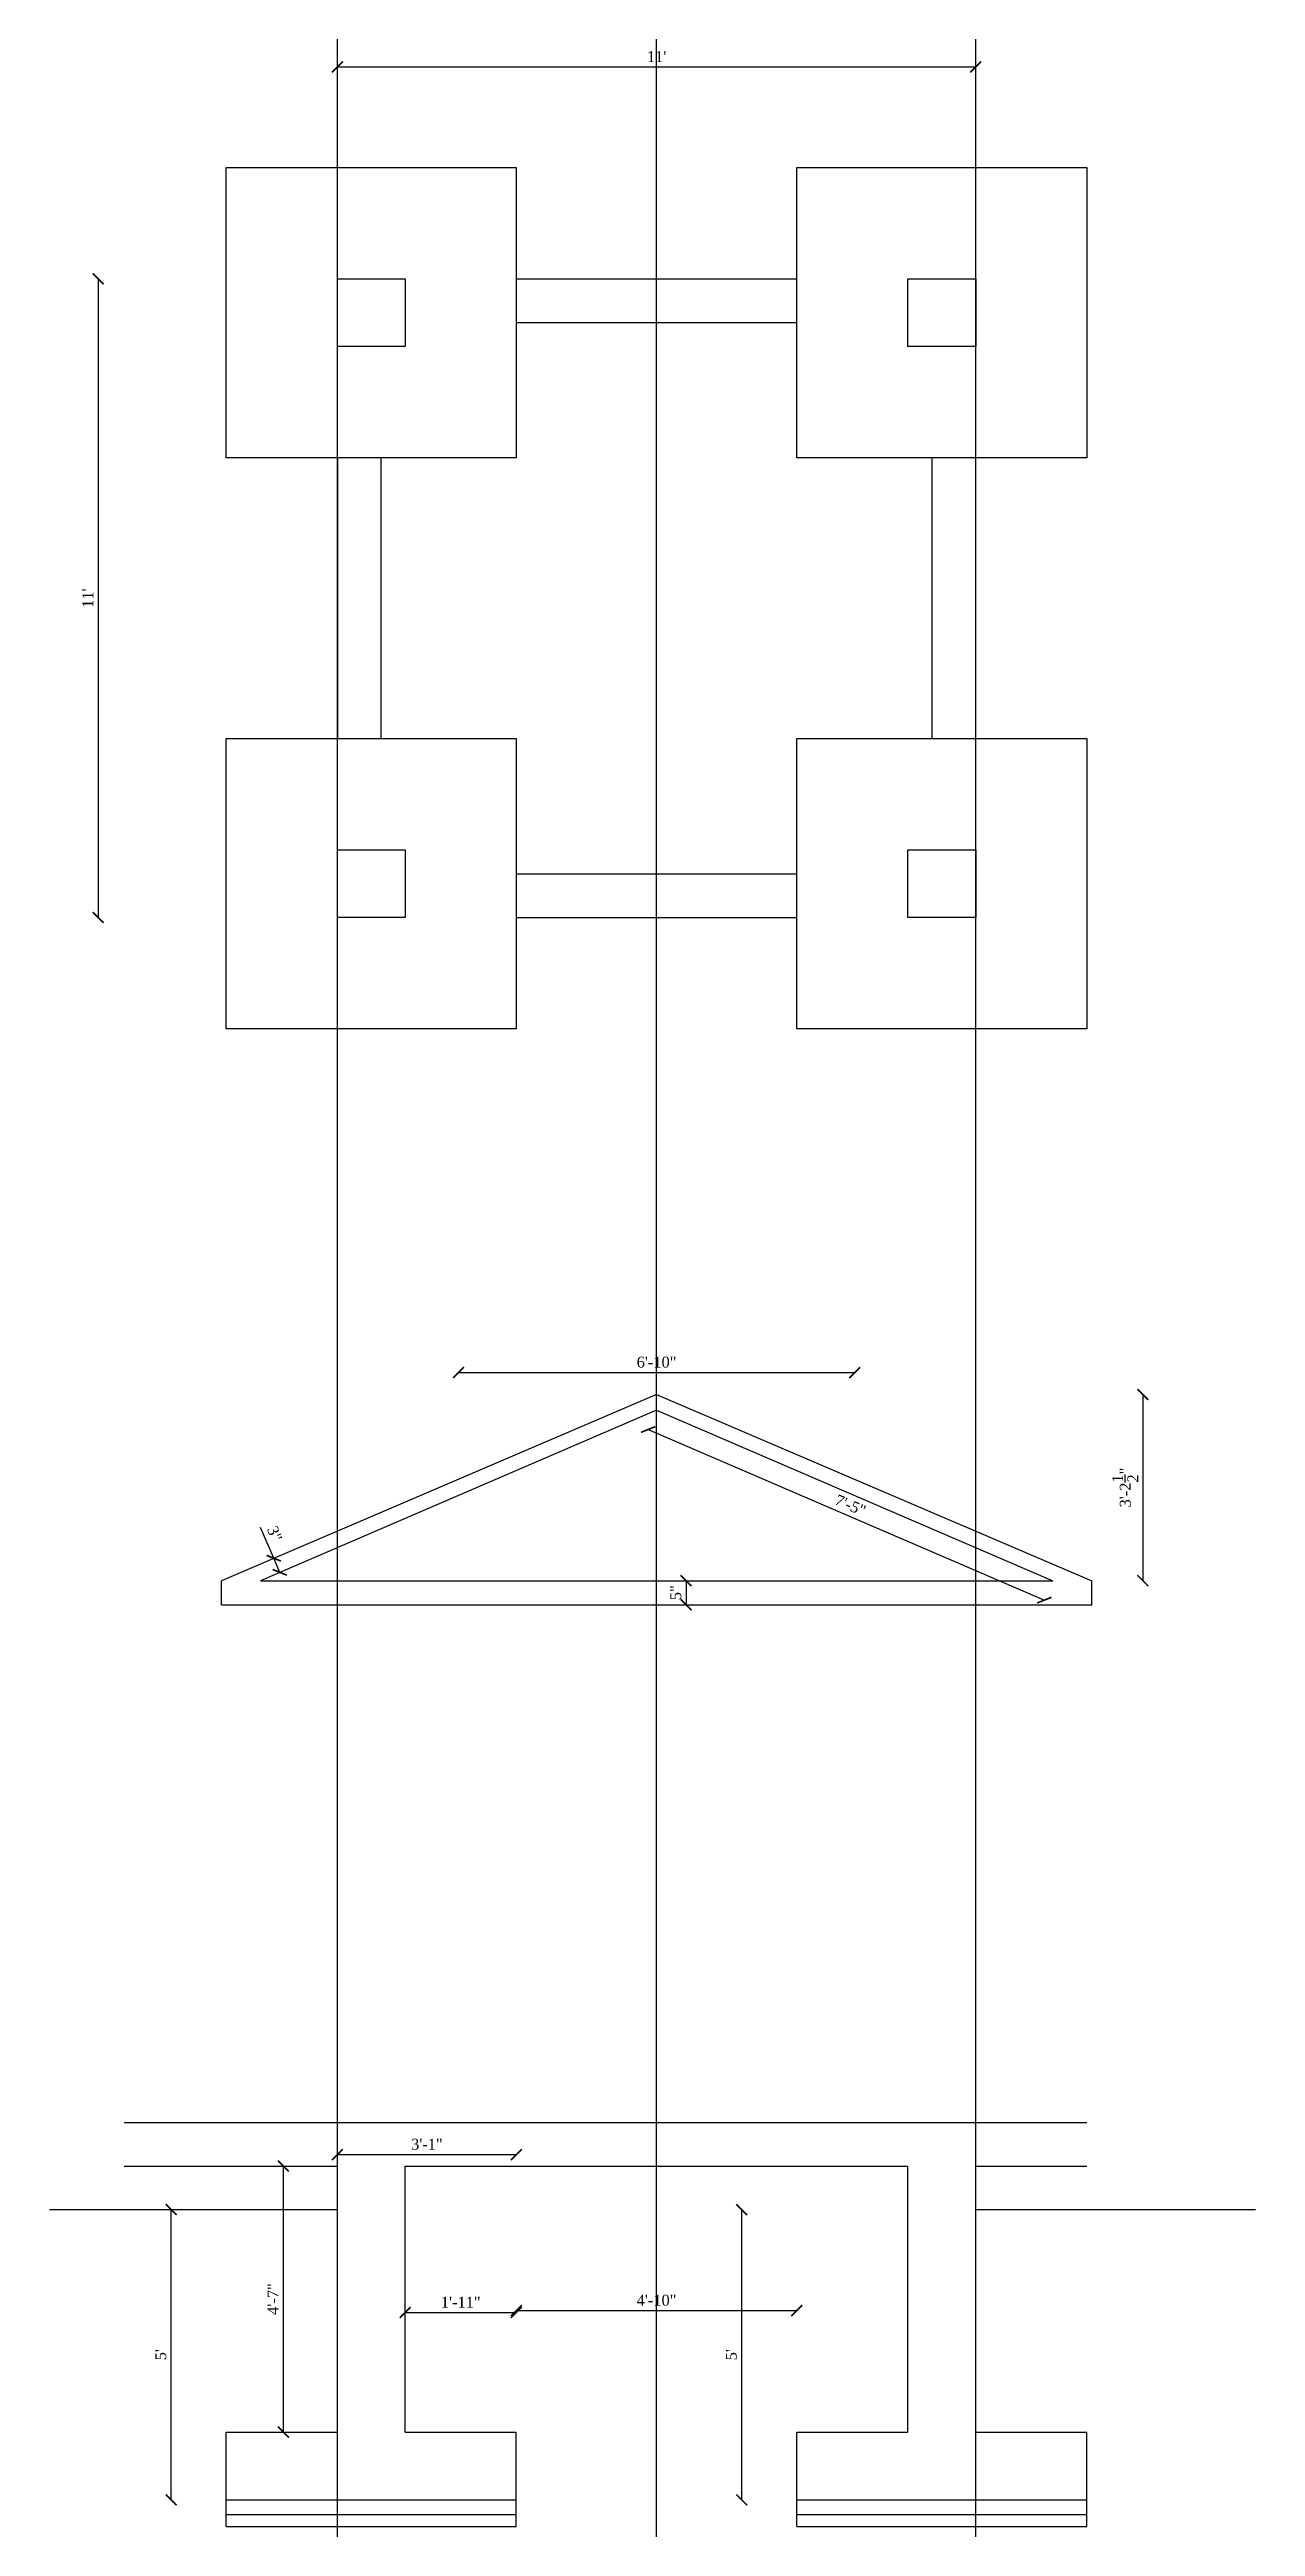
# Model space of a CAD drawing. Header units: inches. Extents: x 61882 to 62712, y -4829 to -4305.
# Drawn here: x 62463 to 62712, y -4829 to -4317 of the extents above; entities that cross this region are included whole.
import ezdxf

# ---------------------------------------------------------------- set-up
doc = ezdxf.new("R2010")
doc.units = ezdxf.units.IN
doc.header["$MEASUREMENT"] = 0
doc.layers.add('ELEVATION', color=6, linetype='Continuous', lineweight=30)
doc.styles.get("Standard").update_dxf_attribs({"font": 'times.ttf'})
doc.dimstyles.get("Standard").update_dxf_attribs({"dimtxt": 2.25, "dimasz": 2.25, "dimexe": 0.18, "dimexo": 0.0625, "dimgap": 1, "dimtad": 1, "dimdec": 1, "dimzin": 0, "dimdsep": 46, "dimlunit": 4, "dimtxsty": 'Standard', "dimblk": 'ARCHTICK', "dimcen": 0.09, "dimse1": 1, "dimse2": 1, "dimadec": 0, "dimazin": 0, "dimtfac": 1, "dimtdec": 1, "dimtofl": 0, "dimtmove": 0, "dimatfit": 3, "dimldrblk": 'ARCHTICK', "dimfxl": 1, "dimtolj": 1, "dimtzin": 0, "dimarcsym": 0})

msp = doc.modelspace()

# ---------------------------------------------------------------- blocks, each defined once
blk = doc.blocks.new('_ArchTick')
at = {"color": 0, "linetype": 'ByBlock', "const_width": 0.15}
blk.add_lwpolyline([(-0.5, -0.5), (0.5, 0.5)], dxfattribs=at)
blk = doc.blocks.new('*D686')
at = {"layer": 'Defpoints', "color": 0, "transparency": 16777216}
for p in [(62654.6, -4320.56), (62522.6, -4364.36), (62654.6, -4364.36)]:
    blk.add_point(p, dxfattribs=at)
at = {"layer": 'ELEVATION', "color": 0, "lineweight": -2, "transparency": 16777216}
blk.add_line((62522.6, -4320.56), (62654.6, -4320.56), dxfattribs=at)
at = {"layer": 'ELEVATION', "color": 0, "lineweight": -2, "transparency": 16777216, "xscale": 2.25, "yscale": 2.25, "zscale": 2.25, "rotation": 180}
blk.add_blockref('_ArchTick', (62522.6, -4320.56), dxfattribs=at)
at = {"layer": 'ELEVATION', "color": 0, "lineweight": -2, "transparency": 16777216, "xscale": 2.25, "yscale": 2.25, "zscale": 2.25}
blk.add_blockref('_ArchTick', (62654.6, -4320.56), dxfattribs=at)
at = {"layer": 'ELEVATION', "color": 0, "transparency": 16777216, "insert": (62588.6, -4318.43), "char_height": 2.25, "attachment_point": 5}
blk.add_mtext("\\A1;11'", dxfattribs=at)
blk = doc.blocks.new('*D687')
at = {"layer": 'Defpoints', "color": 0, "transparency": 16777216}
for p in [(62522.6, -4364.36), (62473.11, -4496.36), (62522.6, -4496.36)]:
    blk.add_point(p, dxfattribs=at)
at = {"layer": 'ELEVATION', "color": 0, "lineweight": -2, "transparency": 16777216}
blk.add_line((62473.11, -4364.36), (62473.11, -4496.36), dxfattribs=at)
at = {"layer": 'ELEVATION', "color": 0, "lineweight": -2, "transparency": 16777216, "xscale": 2.25, "yscale": 2.25, "zscale": 2.25}
for p, rotation in [((62473.11, -4364.36), 90), ((62473.11, -4496.36), 270)]:
    blk.add_blockref('_ArchTick', p, dxfattribs=dict(at, rotation=rotation))
at = {"layer": 'ELEVATION', "color": 0, "transparency": 16777216, "insert": (62470.99, -4430.36), "char_height": 2.25, "attachment_point": 5, "rotation": 90}
blk.add_mtext("\\A1;11'", dxfattribs=at)
blk = doc.blocks.new('*D683')
at = {"layer": 'Defpoints', "color": 0, "transparency": 16777216}
for p in [(62488.21, -4763.45), (62499.6, -4763.45), (62499.6, -4823.45)]:
    blk.add_point(p, dxfattribs=at)
at = {"layer": 'ELEVATION', "color": 0, "lineweight": -2, "transparency": 16777216}
blk.add_line((62488.21, -4823.45), (62488.21, -4763.45), dxfattribs=at)
at = {"layer": 'ELEVATION', "color": 0, "lineweight": -2, "transparency": 16777216, "xscale": 2.25, "yscale": 2.25, "zscale": 2.25}
for p, rotation in [((62488.21, -4763.45), 90), ((62488.21, -4823.45), 270)]:
    blk.add_blockref('_ArchTick', p, dxfattribs=dict(at, rotation=rotation))
at = {"layer": 'ELEVATION', "color": 0, "transparency": 16777216, "insert": (62486.07, -4793.45), "char_height": 2.25, "attachment_point": 5, "rotation": 90}
blk.add_mtext("\\A1;5'", dxfattribs=at)
blk = doc.blocks.new('*D684')
at = {"layer": 'Defpoints', "color": 0, "transparency": 16777216}
for p in [(62606.21, -4763.45), (62617.6, -4763.45), (62617.6, -4823.45)]:
    blk.add_point(p, dxfattribs=at)
at = {"layer": 'ELEVATION', "color": 0, "lineweight": -2, "transparency": 16777216}
blk.add_line((62606.21, -4823.45), (62606.21, -4763.45), dxfattribs=at)
at = {"layer": 'ELEVATION', "color": 0, "lineweight": -2, "transparency": 16777216, "xscale": 2.25, "yscale": 2.25, "zscale": 2.25}
for p, rotation in [((62606.21, -4763.45), 90), ((62606.21, -4823.45), 270)]:
    blk.add_blockref('_ArchTick', p, dxfattribs=dict(at, rotation=rotation))
at = {"layer": 'ELEVATION', "color": 0, "transparency": 16777216, "insert": (62604.07, -4793.45), "char_height": 2.25, "attachment_point": 5, "rotation": 90}
blk.add_mtext("\\A1;5'", dxfattribs=at)
blk = doc.blocks.new('*D685')
at = {"layer": 'Defpoints', "color": 0, "transparency": 16777216}
for p in [(62617.6, -4784.34), (62559.6, -4809.45), (62617.6, -4809.45)]:
    blk.add_point(p, dxfattribs=at)
at = {"layer": 'ELEVATION', "color": 0, "lineweight": -2, "transparency": 16777216}
blk.add_line((62559.6, -4784.34), (62617.6, -4784.34), dxfattribs=at)
at = {"layer": 'ELEVATION', "color": 0, "lineweight": -2, "transparency": 16777216, "xscale": 2.25, "yscale": 2.25, "zscale": 2.25, "rotation": 180}
blk.add_blockref('_ArchTick', (62559.6, -4784.34), dxfattribs=at)
at = {"layer": 'ELEVATION', "color": 0, "lineweight": -2, "transparency": 16777216, "xscale": 2.25, "yscale": 2.25, "zscale": 2.25}
blk.add_blockref('_ArchTick', (62617.6, -4784.34), dxfattribs=at)
at = {"layer": 'ELEVATION', "color": 0, "transparency": 16777216, "insert": (62588.6, -4782.19), "char_height": 2.25, "attachment_point": 5}
blk.add_mtext('\\A1;4\'-10"', dxfattribs=at)
blk = doc.blocks.new('*D688')
at = {"layer": 'Defpoints', "color": 0, "transparency": 16777216}
for p in [(62559.6, -4784.72), (62536.6, -4809.45), (62559.6, -4809.45)]:
    blk.add_point(p, dxfattribs=at)
at = {"layer": 'ELEVATION', "color": 0, "lineweight": -2, "transparency": 16777216}
blk.add_line((62536.6, -4784.72), (62559.6, -4784.72), dxfattribs=at)
at = {"layer": 'ELEVATION', "color": 0, "lineweight": -2, "transparency": 16777216, "xscale": 2.25, "yscale": 2.25, "zscale": 2.25, "rotation": 180}
blk.add_blockref('_ArchTick', (62536.6, -4784.72), dxfattribs=at)
at = {"layer": 'ELEVATION', "color": 0, "lineweight": -2, "transparency": 16777216, "xscale": 2.25, "yscale": 2.25, "zscale": 2.25}
blk.add_blockref('_ArchTick', (62559.6, -4784.72), dxfattribs=at)
at = {"layer": 'ELEVATION', "color": 0, "transparency": 16777216, "insert": (62548.1, -4782.59), "char_height": 2.25, "attachment_point": 5}
blk.add_mtext('\\A1;1\'-11"', dxfattribs=at)
blk = doc.blocks.new('*D689')
at = {"layer": 'Defpoints', "color": 0, "transparency": 16777216}
for p in [(62511.42, -4754.45), (62557.22, -4754.45), (62559.6, -4809.45)]:
    blk.add_point(p, dxfattribs=at)
at = {"layer": 'ELEVATION', "color": 0, "lineweight": -2, "transparency": 16777216}
blk.add_line((62511.42, -4809.45), (62511.42, -4754.45), dxfattribs=at)
at = {"layer": 'ELEVATION', "color": 0, "lineweight": -2, "transparency": 16777216, "xscale": 2.25, "yscale": 2.25, "zscale": 2.25}
for p, rotation in [((62511.42, -4754.45), 90), ((62511.42, -4809.45), 270)]:
    blk.add_blockref('_ArchTick', p, dxfattribs=dict(at, rotation=rotation))
at = {"layer": 'ELEVATION', "color": 0, "transparency": 16777216, "insert": (62509.27, -4781.95), "char_height": 2.25, "attachment_point": 5, "rotation": 90}
blk.add_mtext('\\A1;4\'-7"', dxfattribs=at)
blk = doc.blocks.new('*D690')
at = {"layer": 'Defpoints', "color": 0, "transparency": 16777216}
for p in [(62522.6, -4754.45), (62559.6, -4752.09), (62559.6, -4809.45)]:
    blk.add_point(p, dxfattribs=at)
at = {"layer": 'ELEVATION', "color": 0, "lineweight": -2, "transparency": 16777216}
blk.add_line((62522.6, -4752.09), (62559.6, -4752.09), dxfattribs=at)
at = {"layer": 'ELEVATION', "color": 0, "lineweight": -2, "transparency": 16777216, "xscale": 2.25, "yscale": 2.25, "zscale": 2.25, "rotation": 180}
blk.add_blockref('_ArchTick', (62522.6, -4752.09), dxfattribs=at)
at = {"layer": 'ELEVATION', "color": 0, "lineweight": -2, "transparency": 16777216, "xscale": 2.25, "yscale": 2.25, "zscale": 2.25}
blk.add_blockref('_ArchTick', (62559.6, -4752.09), dxfattribs=at)
at = {"layer": 'ELEVATION', "color": 0, "transparency": 16777216, "insert": (62541.1, -4749.95), "char_height": 2.25, "attachment_point": 5}
blk.add_mtext('\\A1;3\'-1"', dxfattribs=at)
blk = doc.blocks.new('*D691')
at = {"layer": 'Defpoints', "color": 0, "transparency": 16777216}
for p in [(62629.57, -4590.43), (62547.63, -4615.81), (62629.57, -4615.81)]:
    blk.add_point(p, dxfattribs=at)
at = {"layer": 'ELEVATION', "color": 0, "lineweight": -2, "transparency": 16777216}
blk.add_line((62547.63, -4590.43), (62629.57, -4590.43), dxfattribs=at)
at = {"layer": 'ELEVATION', "color": 0, "lineweight": -2, "transparency": 16777216, "xscale": 2.25, "yscale": 2.25, "zscale": 2.25, "rotation": 180}
blk.add_blockref('_ArchTick', (62547.63, -4590.43), dxfattribs=at)
at = {"layer": 'ELEVATION', "color": 0, "lineweight": -2, "transparency": 16777216, "xscale": 2.25, "yscale": 2.25, "zscale": 2.25}
blk.add_blockref('_ArchTick', (62629.57, -4590.43), dxfattribs=at)
at = {"layer": 'ELEVATION', "color": 0, "transparency": 16777216, "insert": (62588.6, -4588.29), "char_height": 2.25, "attachment_point": 5}
blk.add_mtext('\\A1;6\'-10"', dxfattribs=at)
blk = doc.blocks.new('*D692')
at = {"layer": 'Defpoints', "color": 0, "transparency": 16777216}
for p in [(62588.6, -4594.95), (62588.6, -4633.45), (62689.17, -4633.45)]:
    blk.add_point(p, dxfattribs=at)
at = {"layer": 'ELEVATION', "color": 0, "lineweight": -2, "transparency": 16777216}
blk.add_line((62689.17, -4594.95), (62689.17, -4633.45), dxfattribs=at)
at = {"layer": 'ELEVATION', "color": 0, "lineweight": -2, "transparency": 16777216, "xscale": 2.25, "yscale": 2.25, "zscale": 2.25}
for p, rotation in [((62689.17, -4594.95), 90), ((62689.17, -4633.45), 270)]:
    blk.add_blockref('_ArchTick', p, dxfattribs=dict(at, rotation=rotation))
at = {"layer": 'ELEVATION', "color": 0, "transparency": 16777216, "insert": (62685.53, -4614.2), "char_height": 2.25, "attachment_point": 5, "rotation": 90}
blk.add_mtext('\\A1;3\'-2{\\H1x;\\S1/2;}"', dxfattribs=at)
blk = doc.blocks.new('*D693')
at = {"layer": 'Defpoints', "color": 0, "transparency": 16777216}
for p in [(62588.6, -4598.18), (62670.54, -4633.45), (62668.81, -4637.47)]:
    blk.add_point(p, dxfattribs=at)
at = {"layer": 'ELEVATION', "color": 0, "lineweight": -2, "transparency": 16777216}
blk.add_line((62586.87, -4602.2), (62668.81, -4637.47), dxfattribs=at)
at = {"layer": 'ELEVATION', "color": 0, "lineweight": -2, "transparency": 16777216, "xscale": 2.25, "yscale": 2.25, "zscale": 2.25}
for p, rotation in [((62586.87, -4602.2), 156.7125912632151), ((62668.81, -4637.47), 336.7125912632151)]:
    blk.add_blockref('_ArchTick', p, dxfattribs=dict(at, rotation=rotation))
at = {"layer": 'ELEVATION', "color": 0, "transparency": 16777216, "insert": (62628.69, -4617.86), "char_height": 2.25, "attachment_point": 5, "rotation": 336.7126}
blk.add_mtext('\\A1;7\'-5"', dxfattribs=at)
blk = doc.blocks.new('*D694')
at = {"layer": 'Defpoints', "color": 0, "transparency": 16777216}
for p in [(62505.41, -4630.53), (62506.66, -4633.45), (62509.44, -4628.81)]:
    blk.add_point(p, dxfattribs=at)
at = {"layer": 'ELEVATION', "color": 0, "lineweight": -2, "transparency": 16777216}
for p, q in [((62509.44, -4628.81), (62506.72, -4622.46)), ((62510.68, -4631.73), (62509.44, -4628.81))]:
    blk.add_line(p, q, dxfattribs=at)
at = {"layer": 'ELEVATION', "color": 0, "lineweight": -2, "transparency": 16777216, "xscale": 2.25, "yscale": 2.25, "zscale": 2.25}
for p, rotation in [((62509.44, -4628.81), 113.1601627664272), ((62510.68, -4631.73), 293.1601627664273)]:
    blk.add_blockref('_ArchTick', p, dxfattribs=dict(at, rotation=rotation))
at = {"layer": 'ELEVATION', "color": 0, "transparency": 16777216, "insert": (62509.61, -4623.76), "char_height": 2.25, "attachment_point": 5, "rotation": 293.1602}
blk.add_mtext('\\A1;3"', dxfattribs=at)
blk = doc.blocks.new('*D695')
at = {"layer": 'Defpoints', "color": 0, "transparency": 16777216}
for p in [(62588.6, -4633.45), (62588.6, -4638.45), (62594.71, -4638.45)]:
    blk.add_point(p, dxfattribs=at)
at = {"layer": 'ELEVATION', "color": 0, "lineweight": -2, "transparency": 16777216}
blk.add_line((62594.71, -4633.45), (62594.71, -4638.45), dxfattribs=at)
at = {"layer": 'ELEVATION', "color": 0, "lineweight": -2, "transparency": 16777216, "xscale": 2.25, "yscale": 2.25, "zscale": 2.25}
for p, rotation in [((62594.71, -4633.45), 90), ((62594.71, -4638.45), 270)]:
    blk.add_blockref('_ArchTick', p, dxfattribs=dict(at, rotation=rotation))
at = {"layer": 'ELEVATION', "color": 0, "transparency": 16777216, "insert": (62592.57, -4635.95), "char_height": 2.25, "attachment_point": 5, "rotation": 90}
blk.add_mtext('\\A1;5"', dxfattribs=at)

# ---------------------------------------------------------------- dimensions: what is measured, and where the dimension line sits
at = {"layer": 'ELEVATION'}
for base, p1, p2, picture, middle in [((62654.6, -4320.56), (62522.6, -4364.36), (62654.6, -4364.36), '*D686', (62588.6, -4318.43)), ((62629.57, -4590.43), (62547.63, -4615.81), (62629.57, -4615.81), '*D691', (62588.6, -4588.29)), ((62559.6, -4752.09), (62522.6, -4754.45), (62559.6, -4809.45), '*D690', (62541.1, -4749.95)), ((62559.6, -4784.72), (62536.6, -4809.45), (62559.6, -4809.45), '*D688', (62548.1, -4782.59)), ((62617.6, -4784.34), (62559.6, -4809.45), (62617.6, -4809.45), '*D685', (62588.6, -4782.19))]:
    dim = msp.add_linear_dim(base=base, p1=p1, p2=p2, dimstyle='Standard', dxfattribs=at)
    dim.commit()
    dim.dimension.update_dxf_attribs({"geometry": picture, "text_midpoint": middle})
for base, p1, p2, picture, middle in [((62473.11, -4496.36), (62522.6, -4364.36), (62522.6, -4496.36), '*D687', (62470.99, -4430.36)), ((62689.17, -4633.45), (62588.6, -4594.95), (62588.6, -4633.45), '*D692', (62685.53, -4614.2)), ((62594.71, -4638.45), (62588.6, -4633.45), (62588.6, -4638.45), '*D695', (62592.57, -4635.95)), ((62511.42, -4754.45), (62559.6, -4809.45), (62557.22, -4754.45), '*D689', (62509.27, -4781.95)), ((62488.21, -4763.45), (62499.6, -4823.45), (62499.6, -4763.45), '*D683', (62486.07, -4793.45)), ((62606.21, -4763.45), (62617.6, -4823.45), (62617.6, -4763.45), '*D684', (62604.07, -4793.45))]:
    dim = msp.add_linear_dim(base=base, p1=p1, p2=p2, angle=90, dimstyle='Standard', dxfattribs=at)
    dim.commit()
    dim.dimension.update_dxf_attribs({"geometry": picture, "text_midpoint": middle})
for p1, p2, picture, middle in [((62588.6, -4598.18), (62670.54, -4633.45), '*D693', (62628.69, -4617.86)), ((62506.66, -4633.45), (62505.41, -4630.53), '*D694', (62509.61, -4623.76))]:
    dim = msp.add_aligned_dim(p1=p1, p2=p2, distance=-4.38, dimstyle='Standard', dxfattribs=at)
    dim.commit()
    dim.dimension.update_dxf_attribs({"geometry": picture, "text_midpoint": middle})

# ---------------------------------------------------------------- linework, layer by layer
at = {"layer": 'ELEVATION'}
for p, q in [((62559.6, -4364.36), (62617.6, -4364.36)), ((62559.6, -4373.36), (62617.6, -4373.36)), ((62522.6, -4401.36), (62522.6, -4459.36)), ((62531.6, -4401.36), (62531.6, -4459.36)), ((62645.6, -4459.36), (62645.6, -4401.36)), ((62654.6, -4459.36), (62654.6, -4401.36)), ((62559.6, -4487.36), (62617.6, -4487.36)), ((62559.6, -4496.36), (62617.6, -4496.36)), ((62588.6, -4594.95), (62498.6, -4633.45)), ((62588.6, -4594.95), (62678.6, -4633.45)), ((62588.6, -4598.18), (62506.66, -4633.45)), ((62588.6, -4598.18), (62670.54, -4633.45)), ((62498.6, -4638.45), (62498.6, -4633.45)), ((62506.66, -4633.45), (62670.54, -4633.45)), ((62678.6, -4638.45), (62678.6, -4633.45)), ((62498.6, -4638.45), (62678.6, -4638.45)), ((62522.6, -4745.45), (62522.6, -4638.45)), ((62654.6, -4745.45), (62654.6, -4638.45)), ((62478.49, -4745.45), (62677.6, -4745.45)), ((62478.49, -4754.45), (62522.6, -4754.45)), ((62522.6, -4809.45), (62522.6, -4754.45)), ((62536.6, -4754.45), (62640.6, -4754.45)), ((62536.6, -4809.45), (62536.6, -4754.45)), ((62640.6, -4809.45), (62640.6, -4754.45)), ((62654.6, -4754.45), (62677.6, -4754.45)), ((62654.6, -4809.45), (62654.6, -4754.45)), ((62463.06, -4763.45), (62522.6, -4763.45)), ((62654.6, -4763.45), (62712.47, -4763.45)), ((62499.6, -4809.45), (62522.6, -4809.45)), ((62499.6, -4823.45), (62499.6, -4809.45)), ((62536.6, -4809.45), (62559.6, -4809.45)), ((62559.6, -4823.45), (62559.6, -4809.45)), ((62617.6, -4809.45), (62640.6, -4809.45)), ((62617.6, -4823.45), (62617.6, -4809.45)), ((62654.6, -4809.45), (62677.6, -4809.45)), ((62677.6, -4823.45), (62677.6, -4809.45)), ((62499.6, -4823.45), (62559.6, -4823.45)), ((62499.6, -4828.95), (62499.6, -4823.45)), ((62499.6, -4826.45), (62559.6, -4826.45)), ((62559.6, -4828.95), (62559.6, -4823.45)), ((62617.6, -4823.45), (62677.6, -4823.45)), ((62617.6, -4828.95), (62617.6, -4823.45)), ((62617.6, -4826.45), (62677.6, -4826.45)), ((62677.6, -4828.95), (62677.6, -4823.45)), ((62499.6, -4828.95), (62559.6, -4828.95)), ((62617.6, -4828.95), (62677.6, -4828.95))]:
    msp.add_line(p, q, dxfattribs=at)
for p in [(62522.6, -4371.36), (62588.6, -4373.36), (62654.6, -4371.36)]:
    msp.add_xline(p, (0, 1), dxfattribs=at)
for points in [[(62499.6, -4341.36), (62559.6, -4341.36), (62559.6, -4401.36), (62499.6, -4401.36)], [(62617.6, -4341.36), (62677.6, -4341.36), (62677.6, -4401.36), (62617.6, -4401.36)], [(62522.6, -4364.36), (62536.6, -4364.36), (62536.6, -4378.36), (62522.6, -4378.36)], [(62640.6, -4364.36), (62654.6, -4364.36), (62654.6, -4378.36), (62640.6, -4378.36)], [(62499.6, -4459.36), (62559.6, -4459.36), (62559.6, -4519.36), (62499.6, -4519.36)], [(62617.6, -4459.36), (62677.6, -4459.36), (62677.6, -4519.36), (62617.6, -4519.36)], [(62522.6, -4482.36), (62536.6, -4482.36), (62536.6, -4496.36), (62522.6, -4496.36)], [(62640.6, -4482.36), (62654.6, -4482.36), (62654.6, -4496.36), (62640.6, -4496.36)]]:
    msp.add_lwpolyline(points, close=True, dxfattribs=at)

msp.set_redraw_order([(e.dxf.handle, doc.entitydb.next_handle()) for e in msp.query("TEXT MTEXT ATTDEF DIMENSION ARC_DIMENSION")])  # texts and dimensions are drawn at this point

doc.saveas('drawing.dxf')
